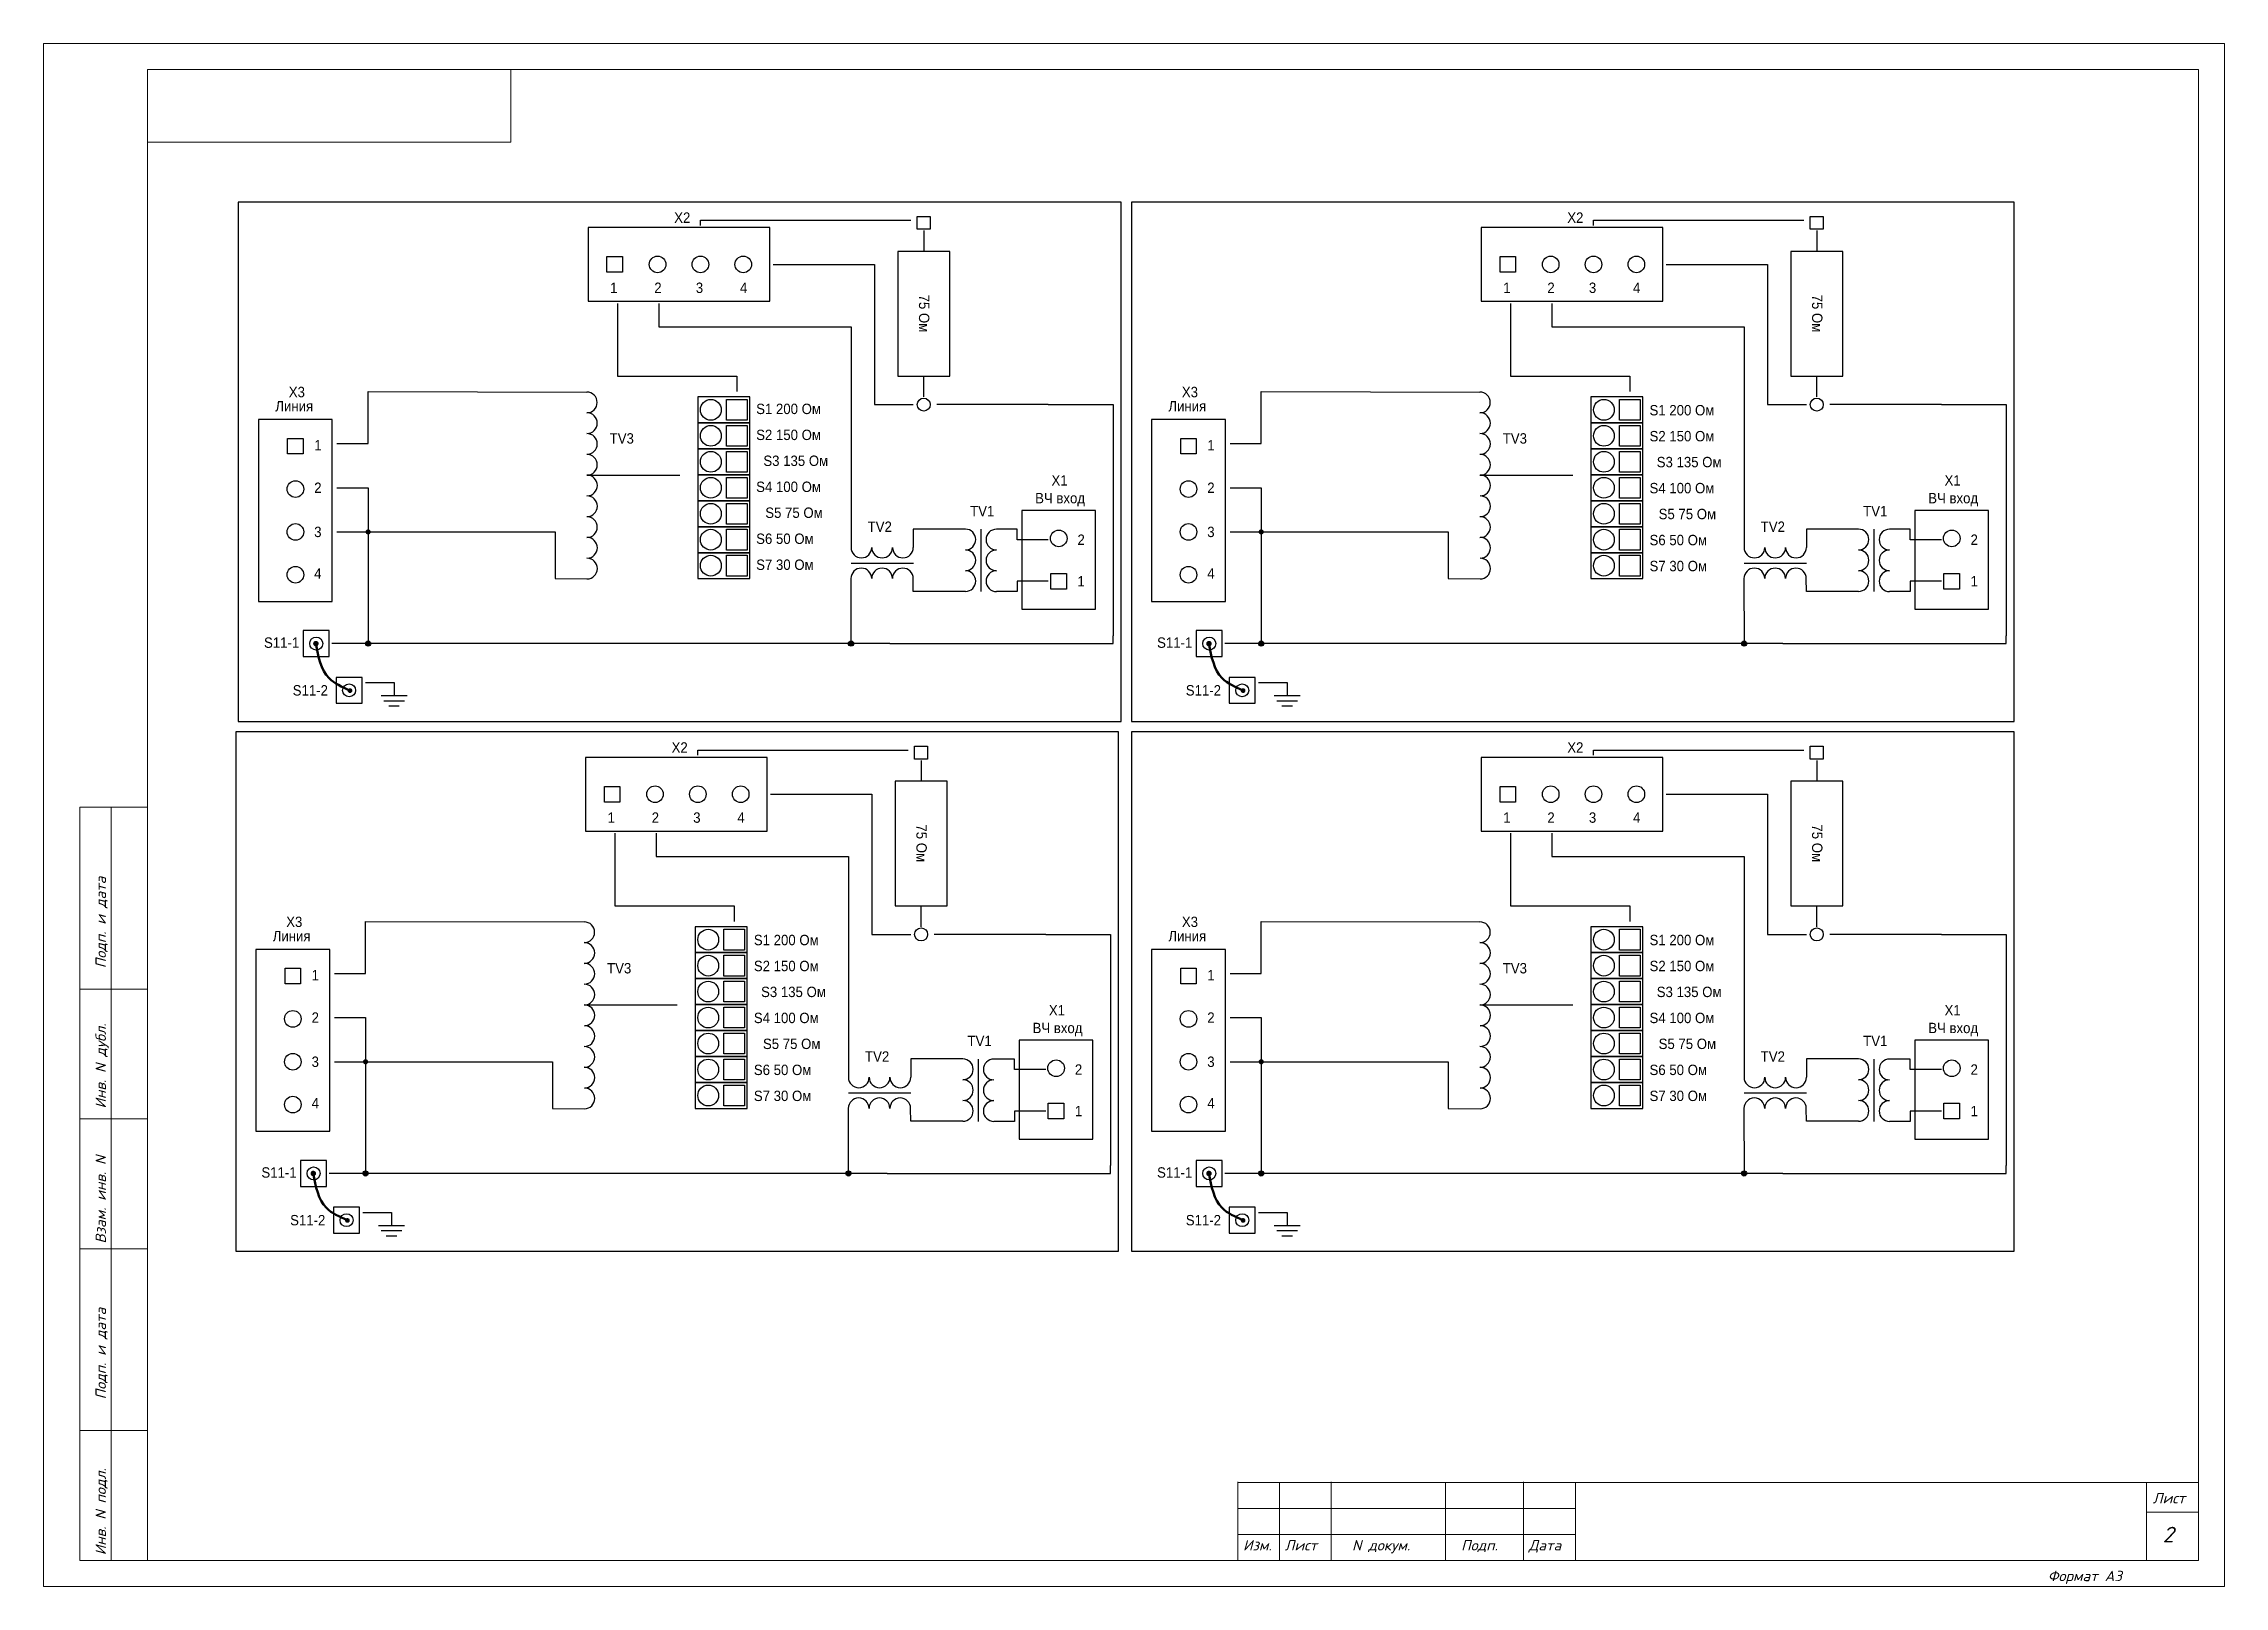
# Model space of a CAD drawing. Extents: x 25 to 880, y -342 to 670.
# Drawn here: x 460 to 880, y 9 to 306 of the extents above; entities that cross this region are included whole.
import ezdxf
from ezdxf.enums import TextEntityAlignment as Align

# ---------------------------------------------------------------- set-up
doc = ezdxf.new("R2010")
doc.units = 0
doc.header["$MEASUREMENT"] = 0
for name, color, linetype in [('BOARD', 7, 'Continuous'), ('PACKAGE_BOT', 7, 'Continuous'), ('PIN_BOT', 7, 'Continuous'), ('REFDES_BOT', 7, 'Continuous')]:
    doc.layers.add(name, color=color, linetype=linetype)
doc.layers.add('РАМКА', color=7, linetype='Continuous', lineweight=0)
doc.styles.add('ADRF1', font='romans', dxfattribs={"oblique": 15})

msp = doc.modelspace()

# ---------------------------------------------------------------- texts
at = {"layer": 'REFDES_BOT', "text_generation_flag": 6, "width": 0.95}
for s, rotation, p in [('X2', 180, (583, 271.5)), ('X2', 180, (755, 271.5)), ('1', 180, (569.8167, 258)), ('2', 180, (578.3167, 258)), ('3', 180, (586.3167, 258)), ('4', 180, (594.8167, 258)), ('75 Ом', 90, (628.5868, 254.0548)), ('1', 180, (741.8167, 258)), ('2', 180, (750.3167, 258)), ('3', 180, (758.3167, 258)), ('4', 180, (766.8167, 258)), ('75 Ом', 90, (800.5868, 254.0548)), ('X3', 180, (508.7739, 237.9315)), ('X3', 180, (680.7739, 237.9315)), ('Линия', 180, (508.267, 235.1939)), ('Линия', 180, (680.267, 235.1939)), ('TV3', 180, (571.35, 229)), ('TV3', 180, (743.35, 229)), ('1', 180, (512.8261, 227.6779)), ('1', 180, (684.8261, 227.6779)), ('S3 135 Ом', 180, (604.8598, 224.697)), ('X1', 180, (655.6595, 220.9124)), ('S3 135 Ом', 180, (776.9167, 224.4456)), ('X1', 180, (827.6595, 220.9124)), ('2', 180, (512.8167, 219.5)), ('ВЧ вход', 180, (655.7667, 217.5)), ('2', 180, (684.8167, 219.5)), ('ВЧ вход', 180, (827.7667, 217.5)), ('S5 75 Ом', 180, (604.5196, 214.697)), ('TV1', 180, (640.7667, 215)), ('S5 75 Ом', 180, (776.5765, 214.4456)), ('TV1', 180, (812.7667, 215)), ('3', 180, (512.8167, 211)), ('TV2', 180, (621.0333, 212)), ('2', 180, (659.8167, 209.5)), ('3', 180, (684.8167, 211)), ('TV2', 180, (793.0333, 212)), ('2', 180, (831.8167, 209.5)), ('4', 180, (512.8167, 203)), ('1', 180, (659.8167, 201.5)), ('4', 180, (684.8167, 203)), ('1', 180, (831.8167, 201.5)), ('S11-1', 180, (505.838, 189.6825)), ('S11-1', 180, (677.838, 189.6825)), ('S11-2', 180, (511.366, 180.5)), ('S11-2', 180, (683.366, 180.5)), ('X2', 180, (582.5, 169.5)), ('X2', 180, (755, 169.5)), ('1', 180, (569.3167, 156)), ('2', 180, (577.8167, 156)), ('3', 180, (585.8167, 156)), ('4', 180, (594.3167, 156)), ('75 Ом', 90, (628.0868, 152.0548)), ('1', 180, (741.8167, 156)), ('2', 180, (750.3167, 156)), ('3', 180, (758.3167, 156)), ('4', 180, (766.8167, 156)), ('75 Ом', 90, (800.5868, 152.0548)), ('Линия', 180, (507.767, 133.1939)), ('X3', 180, (508.2739, 135.9315)), ('Линия', 180, (680.267, 133.1939)), ('X3', 180, (680.7739, 135.9315)), ('1', 180, (512.3261, 125.6779)), ('TV3', 180, (570.85, 127)), ('1', 180, (684.8261, 125.6779)), ('TV3', 180, (743.35, 127)), ('S3 135 Ом', 180, (604.4167, 122.4456)), ('S3 135 Ом', 180, (776.9167, 122.4456)), ('2', 180, (512.3167, 117.5)), ('X1', 180, (655.1595, 118.9124)), ('2', 180, (684.8167, 117.5)), ('X1', 180, (827.6595, 118.9124)), ('S5 75 Ом', 180, (604.0765, 112.4456)), ('TV1', 180, (640.2667, 113)), ('ВЧ вход', 180, (655.2667, 115.5)), ('S5 75 Ом', 180, (776.5765, 112.4456)), ('TV1', 180, (812.7667, 113)), ('ВЧ вход', 180, (827.7667, 115.5)), ('3', 180, (512.3167, 109)), ('TV2', 180, (620.5333, 110)), ('2', 180, (659.3167, 107.5)), ('3', 180, (684.8167, 109)), ('TV2', 180, (793.0333, 110)), ('2', 180, (831.8167, 107.5)), ('4', 180, (512.3167, 101)), ('1', 180, (659.3167, 99.5)), ('4', 180, (684.8167, 101)), ('1', 180, (831.8167, 99.5)), ('S11-1', 180, (505.338, 87.6825)), ('S11-1', 180, (677.838, 87.6825)), ('S11-2', 180, (510.866, 78.5)), ('S11-2', 180, (683.366, 78.5))]:
    msp.add_text(s, height=2, rotation=rotation, dxfattribs=at).set_placement(p, align=Align.CENTER)
for s, p in [('S1 200 Ом', (597.2324, 234.0848)), ('S1 200 Ом', (769.2893, 233.8333)), ('S2 150 Ом', (597.2324, 229.0848)), ('S2 150 Ом', (769.2893, 228.8333)), ('S4 100 Ом', (597.2324, 219.0848)), ('S4 100 Ом', (769.2893, 218.8333)), ('S6 50 Ом', (597.2324, 209.0848)), ('S6 50 Ом', (769.2893, 208.8333)), ('S7 30 Ом', (597.2324, 204.0848)), ('S7 30 Ом', (769.2893, 203.8333)), ('S1 200 Ом', (596.7893, 131.8333)), ('S1 200 Ом', (769.2893, 131.8333)), ('S2 150 Ом', (596.7893, 126.8333)), ('S2 150 Ом', (769.2893, 126.8333)), ('S4 100 Ом', (596.7893, 116.8333)), ('S4 100 Ом', (769.2893, 116.8333)), ('S6 50 Ом', (596.7893, 106.8333)), ('S6 50 Ом', (769.2893, 106.8333)), ('S7 30 Ом', (596.7893, 101.8333)), ('S7 30 Ом', (769.2893, 101.8333))]:
    msp.add_text(s, height=2, rotation=180, dxfattribs=at).set_placement(p, align=Align.BOTTOM_LEFT)
at = {"layer": 'РАМКА', "style": 'ADRF1', "oblique": 15}
for s, p in [('Подп. и дата', (472, 128)), ('Инв. N дубл.', (472, 101)), ('Взам. инв. N', (472, 75)), ('Подп. и дата', (472, 45)), ('Инв. N подл.', (472, 15))]:
    msp.add_text(s, height=2, rotation=90, dxfattribs=at).set_placement(p)
for s, height, p in [('Лист', 2, (866.198, 24.9858)), ('Изм.', 2, (691, 15.9106)), ('Лист', 2, (699, 15.9106)), ('N докум.', 2, (712, 15.9106)), ('Подп.', 2, (733, 15.9106)), ('Дата', 2, (746, 15.9106)), ('2', 3, (868.1207, 17.4719)), ('Формат A3', 2, (846, 10))]:
    msp.add_text(s, height=height, dxfattribs=at).set_placement(p)

# ---------------------------------------------------------------- hatches: boundary and pattern name
at = {"layer": 'BOARD', "linetype": 'Continuous'}
h = msp.add_hatch(color=256, dxfattribs=at)
edge = h.paths.add_edge_path(flags=0)
edge.add_arc((522.5, 211.9924), 0.5, 0, 360)
h = msp.add_hatch(color=256, dxfattribs=at)
edge = h.paths.add_edge_path(flags=0)
edge.add_arc((694.5, 211.9924), 0.5, 0, 360)
h = msp.add_hatch(color=256, dxfattribs=at)
edge = h.paths.add_edge_path(flags=0)
edge.add_arc((512.4363, 190.4909), 0.537, 0, 360)
h = msp.add_hatch(color=256, dxfattribs=at)
edge = h.paths.add_edge_path(flags=0)
edge.add_arc((522.5, 190.5), 0.5, 0, 360)
h = msp.add_hatch(color=256, dxfattribs=at)
edge = h.paths.add_edge_path(flags=0)
edge.add_arc((615.5, 190.5), 0.5, 0, 360)
h = msp.add_hatch(color=256, dxfattribs=at)
edge = h.paths.add_edge_path(flags=0)
edge.add_arc((684.4363, 190.4909), 0.537, 0, 360)
h = msp.add_hatch(color=256, dxfattribs=at)
edge = h.paths.add_edge_path(flags=0)
edge.add_arc((694.5, 190.5), 0.5, 0, 360)
h = msp.add_hatch(color=256, dxfattribs=at)
edge = h.paths.add_edge_path(flags=0)
edge.add_arc((787.5, 190.5), 0.5, 0, 360)
h = msp.add_hatch(color=256, dxfattribs=at)
edge = h.paths.add_edge_path(flags=0)
edge.add_arc((519.0103, 181.4463), 0.463, 0, 360)
h = msp.add_hatch(color=256, dxfattribs=at)
edge = h.paths.add_edge_path(flags=0)
edge.add_arc((691.0103, 181.4463), 0.463, 0, 360)
h = msp.add_hatch(color=256, dxfattribs=at)
edge = h.paths.add_edge_path(flags=0)
edge.add_arc((522, 109.9924), 0.5, 0, 360)
h = msp.add_hatch(color=256, dxfattribs=at)
edge = h.paths.add_edge_path(flags=0)
edge.add_arc((694.5, 109.9924), 0.5, 0, 360)
h = msp.add_hatch(color=256, dxfattribs=at)
edge = h.paths.add_edge_path(flags=0)
edge.add_arc((511.9363, 88.4909), 0.537, 0, 360)
h = msp.add_hatch(color=256, dxfattribs=at)
edge = h.paths.add_edge_path(flags=0)
edge.add_arc((522, 88.5), 0.5, 0, 360)
h = msp.add_hatch(color=256, dxfattribs=at)
edge = h.paths.add_edge_path(flags=0)
edge.add_arc((615, 88.5), 0.5, 0, 360)
h = msp.add_hatch(color=256, dxfattribs=at)
edge = h.paths.add_edge_path(flags=0)
edge.add_arc((684.4363, 88.4909), 0.537, 0, 360)
h = msp.add_hatch(color=256, dxfattribs=at)
edge = h.paths.add_edge_path(flags=0)
edge.add_arc((694.5, 88.5), 0.5, 0, 360)
h = msp.add_hatch(color=256, dxfattribs=at)
edge = h.paths.add_edge_path(flags=0)
edge.add_arc((787.5, 88.5), 0.5, 0, 360)
h = msp.add_hatch(color=256, dxfattribs=at)
edge = h.paths.add_edge_path(flags=0)
edge.add_arc((518.5103, 79.4463), 0.463, 0, 360)
h = msp.add_hatch(color=256, dxfattribs=at)
edge = h.paths.add_edge_path(flags=0)
edge.add_arc((691.0103, 79.4463), 0.463, 0, 360)

# ---------------------------------------------------------------- linework, layer by layer
for p, q in [((586.5, 271), (586.5, 272)), ((586.5, 272), (627, 272)), ((629.5, 270), (629.5, 266)), ((758.5, 271), (758.5, 272)), ((758.5, 272), (799, 272)), ((801.5, 270), (801.5, 266)), ((600.5, 263.5), (620, 263.5)), ((620, 263.5), (620, 236.5)), ((772.5, 263.5), (792, 263.5)), ((792, 263.5), (792, 236.5)), ((570.5, 256), (570.5, 242)), ((578.5, 256), (578.5, 251.5)), ((742.5, 256), (742.5, 242)), ((750.5, 256), (750.5, 251.5)), ((578.5, 251.5), (615.5, 251.5)), ((615.5, 251.5), (615.4964, 209.0022)), ((750.5, 251.5), (787.5, 251.5)), ((787.5, 251.5), (787.4964, 209.0022)), ((570.5, 242), (593.5, 242)), ((593.5, 242), (593.5, 239)), ((629.5, 238), (629.5, 242)), ((742.5, 242), (765.5, 242)), ((765.5, 242), (765.5, 239)), ((801.5, 238), (801.5, 242)), ((522.5, 239), (564.6172, 238.9255)), ((522.5, 229), (522.5, 239)), ((620, 236.5), (627.5, 236.5)), ((653.5, 236.5), (632, 236.5)), ((648.5, 236.5), (648.5, 236.5)), ((648.5, 236.5), (648.5, 236.5)), ((653.5, 236.5), (666, 236.5)), ((666, 236.5), (666, 192)), ((694.5, 229), (694.5, 239)), ((694.5, 239), (736.6172, 238.9255)), ((792, 236.5), (799.5, 236.5)), ((825.5, 236.5), (804, 236.5)), ((820.5, 236.5), (820.5, 236.5)), ((820.5, 236.5), (820.5, 236.5)), ((825.5, 236.5), (838, 236.5)), ((838, 236.5), (838, 192)), ((516.5, 229), (522.5, 229)), ((688.5, 229), (694.5, 229)), ((564.6327, 222.9255), (582.5, 222.9255)), ((736.6327, 222.9255), (754.5, 222.9255)), ((516.5, 220.5), (522.5, 220.5)), ((522.5, 220.5), (522.5, 190.5)), ((688.5, 220.5), (694.5, 220.5)), ((694.5, 220.5), (694.5, 190.5)), ((516.5, 212), (522.5, 212)), ((522.5, 212), (558.5, 212)), ((558.5, 212), (558.5, 203)), ((627.5, 212.5358), (627.4964, 209.0022)), ((635, 212.5358), (627.5, 212.5358)), ((637.5228, 212.5358), (635, 212.5358)), ((640.5, 212.5), (640.5, 200.5)), ((647.5, 212.5), (643.5058, 212.5184)), ((647.5, 210.5), (647.5, 212.5)), ((653.5, 210.5), (647.5, 210.5)), ((688.5, 212), (694.5, 212)), ((694.5, 212), (730.5, 212)), ((730.5, 212), (730.5, 203)), ((799.5, 212.5358), (799.4964, 209.0022)), ((807, 212.5358), (799.5, 212.5358)), ((809.5228, 212.5358), (807, 212.5358)), ((812.5, 212.5), (812.5, 200.5)), ((819.5, 212.5), (815.5058, 212.5184)), ((819.5, 210.5), (819.5, 212.5)), ((825.5, 210.5), (819.5, 210.5)), ((615.5148, 205.9964), (627.5148, 205.9964)), ((787.5148, 205.9964), (799.5148, 205.9964)), ((558.5, 203), (564.6481, 202.9361)), ((615.479, 203.0192), (615.4819, 190.5)), ((627.5, 200.5358), (627.479, 203.0192)), ((647.5, 202.5), (647.5, 200.5)), ((653.5, 202.5), (647.5, 202.5)), ((730.5, 203), (736.6481, 202.9361)), ((787.479, 203.0192), (787.4819, 190.5)), ((799.5, 200.5358), (799.479, 203.0192)), ((825.5, 202.5), (819.5, 202.5)), ((819.5, 202.5), (819.5, 200.5)), ((635, 200.5358), (627.5, 200.5358)), ((637.5228, 200.5358), (635, 200.5358)), ((647.5, 200.5), (643.5058, 200.5184)), ((807, 200.5358), (799.5, 200.5358)), ((809.5228, 200.5358), (807, 200.5358)), ((819.5, 200.5), (815.5058, 200.5184)), ((622.9817, 190.5), (515.5, 190.5)), ((622.9817, 190.5), (666, 190.5)), ((666, 190.5), (666, 192)), ((666, 190.5), (666, 190.5)), ((794.9817, 190.5), (687.5, 190.5)), ((794.9817, 190.5), (838, 190.5)), ((838, 190.5), (838, 192)), ((838, 190.5), (838, 190.5)), ((522, 183), (527.5, 183)), ((527.5, 183), (527.5, 180.5)), ((694, 183), (699.5, 183)), ((699.5, 183), (699.5, 180.5)), ((525, 180.5), (530, 180.5)), ((525.5, 179.5), (529.5, 179.5)), ((526.5, 178.5), (528.5, 178.5)), ((697, 180.5), (702, 180.5)), ((697.5, 179.5), (701.5, 179.5)), ((698.5, 178.5), (700.5, 178.5)), ((586, 169), (586, 170)), ((586, 170), (626.5, 170)), ((629, 168), (629, 164)), ((758.5, 169), (758.5, 170)), ((758.5, 170), (799, 170)), ((801.5, 168), (801.5, 164)), ((600, 161.5), (619.5, 161.5)), ((619.5, 161.5), (619.5, 134.5)), ((772.5, 161.5), (792, 161.5)), ((792, 161.5), (792, 134.5)), ((570, 154), (570, 140)), ((578, 154), (578, 149.5)), ((742.5, 154), (742.5, 140)), ((750.5, 154), (750.5, 149.5)), ((578, 149.5), (615, 149.5)), ((615, 149.5), (614.9964, 107.0022)), ((750.5, 149.5), (787.5, 149.5)), ((787.5, 149.5), (787.4964, 107.0022)), ((570, 140), (593, 140)), ((593, 140), (593, 137)), ((629, 136), (629, 140)), ((742.5, 140), (765.5, 140)), ((765.5, 140), (765.5, 137)), ((801.5, 136), (801.5, 140)), ((522, 127), (522, 137)), ((522, 137), (564.1172, 136.9255)), ((619.5, 134.5), (627, 134.5)), ((653, 134.5), (631.5, 134.5)), ((648, 134.5), (648, 134.5)), ((648, 134.5), (648, 134.5)), ((653, 134.5), (665.5, 134.5)), ((665.5, 134.5), (665.5, 90)), ((694.5, 127), (694.5, 137)), ((694.5, 137), (736.6172, 136.9255)), ((792, 134.5), (799.5, 134.5)), ((825.5, 134.5), (804, 134.5)), ((820.5, 134.5), (820.5, 134.5)), ((820.5, 134.5), (820.5, 134.5)), ((825.5, 134.5), (838, 134.5)), ((838, 134.5), (838, 90)), ((516, 127), (522, 127)), ((688.5, 127), (694.5, 127)), ((516, 118.5), (522, 118.5)), ((522, 118.5), (522, 88.5)), ((564.1327, 120.9255), (582, 120.9255)), ((688.5, 118.5), (694.5, 118.5)), ((694.5, 118.5), (694.5, 88.5)), ((736.6327, 120.9255), (754.5, 120.9255)), ((516, 110), (522, 110)), ((522, 110), (558, 110)), ((558, 110), (558, 101)), ((627, 110.5358), (626.9964, 107.0022)), ((634.5, 110.5358), (627, 110.5358)), ((637.0228, 110.5358), (634.5, 110.5358)), ((640, 110.5), (640, 98.5)), ((647, 110.5), (643.0058, 110.5184)), ((647, 108.5), (647, 110.5)), ((688.5, 110), (694.5, 110)), ((694.5, 110), (730.5, 110)), ((730.5, 110), (730.5, 101)), ((799.5, 110.5358), (799.4964, 107.0022)), ((807, 110.5358), (799.5, 110.5358)), ((809.5228, 110.5358), (807, 110.5358)), ((812.5, 110.5), (812.5, 98.5)), ((819.5, 110.5), (815.5058, 110.5184)), ((819.5, 108.5), (819.5, 110.5)), ((653, 108.5), (647, 108.5)), ((825.5, 108.5), (819.5, 108.5)), ((558, 101), (564.1481, 100.9361)), ((614.979, 101.0192), (614.9819, 88.5)), ((615.0148, 103.9964), (627.0148, 103.9964)), ((627, 98.5358), (626.979, 101.0192)), ((730.5, 101), (736.6481, 100.9361)), ((787.479, 101.0192), (787.4819, 88.5)), ((787.5148, 103.9964), (799.5148, 103.9964)), ((799.5, 98.5358), (799.479, 101.0192)), ((634.5, 98.5358), (627, 98.5358)), ((637.0228, 98.5358), (634.5, 98.5358)), ((647, 98.5), (643.0058, 98.5184)), ((653, 100.5), (647, 100.5)), ((647, 100.5), (647, 98.5)), ((807, 98.5358), (799.5, 98.5358)), ((809.5228, 98.5358), (807, 98.5358)), ((819.5, 98.5), (815.5058, 98.5184)), ((825.5, 100.5), (819.5, 100.5)), ((819.5, 100.5), (819.5, 98.5)), ((622.4817, 88.5), (515, 88.5)), ((622.4817, 88.5), (665.5, 88.5)), ((665.5, 88.5), (665.5, 90)), ((665.5, 88.5), (665.5, 88.5)), ((794.9817, 88.5), (687.5, 88.5)), ((794.9817, 88.5), (838, 88.5)), ((838, 88.5), (838, 90)), ((838, 88.5), (838, 88.5)), ((521.5, 81), (527, 81)), ((527, 81), (527, 78.5)), ((694, 81), (699.5, 81)), ((699.5, 81), (699.5, 78.5)), ((524.5, 78.5), (529.5, 78.5)), ((525, 77.5), (529, 77.5)), ((526, 76.5), (528, 76.5)), ((697, 78.5), (702, 78.5)), ((697.5, 77.5), (701.5, 77.5)), ((698.5, 76.5), (700.5, 76.5))]:
    msp.add_line(p, q, dxfattribs=at)
at = {"layer": 'BOARD'}
for points in [[(667.5, 175.5), (667.5, 275.5), (497.5, 275.5), (497.5, 175.5)], [(839.5, 175.5), (839.5, 275.5), (669.5, 275.5), (669.5, 175.5)], [(667, 73.5), (667, 173.5), (497, 173.5), (497, 73.5)], [(839.5, 73.5), (839.5, 173.5), (669.5, 173.5), (669.5, 73.5)]]:
    msp.add_lwpolyline(points, close=True, dxfattribs=at)
at = {"layer": 'BOARD', "linetype": 'Continuous'}
for centre in [(522.5, 190.5), (615.5, 190.5), (694.5, 190.5), (787.5, 190.5), (522, 88.5), (615, 88.5), (694.5, 88.5), (787.5, 88.5)]:
    msp.add_circle(centre, 0.5, dxfattribs=at)
for centre, start, end in [((564.6172, 236.9255), 270, 90), ((736.6172, 236.9255), 270, 90), ((564.6327, 232.9361), 270, 90), ((736.6327, 232.9361), 270, 90), ((564.6327, 228.9361), 270, 90), ((564.6327, 224.9255), 270, 90), ((736.6327, 228.9361), 270, 90), ((736.6327, 224.9255), 270, 90), ((564.6481, 220.9361), 270, 90), ((736.6481, 220.9361), 270, 90), ((564.6481, 216.9361), 270, 90), ((736.6481, 216.9361), 270, 90), ((564.6327, 212.9255), 270, 90), ((736.6327, 212.9255), 270, 90), ((564.6481, 208.9361), 270, 90), ((637.5228, 210.5358), 270, 90), ((643.5058, 210.5184), 90, 270), ((736.6481, 208.9361), 270, 90), ((809.5228, 210.5358), 270, 90), ((815.5058, 210.5184), 90, 270), ((564.6481, 204.9361), 270, 90), ((617.4964, 209.0022), 180, 0), ((621.4964, 209.0022), 180, 0), ((625.4964, 209.0022), 180, 0), ((637.5228, 206.5358), 270, 90), ((643.5058, 206.5184), 90, 270), ((736.6481, 204.9361), 270, 90), ((789.4964, 209.0022), 180, 0), ((793.4964, 209.0022), 180, 0), ((797.4964, 209.0022), 180, 0), ((809.5228, 206.5358), 270, 90), ((815.5058, 206.5184), 90, 270), ((617.479, 203.0192), 0, 180), ((621.479, 203.0192), 0, 180), ((625.479, 203.0192), 0, 180), ((637.5228, 202.5358), 270, 90), ((643.5058, 202.5184), 90, 270), ((789.479, 203.0192), 0, 180), ((793.479, 203.0192), 0, 180), ((797.479, 203.0192), 0, 180), ((809.5228, 202.5358), 270, 90), ((815.5058, 202.5184), 90, 270), ((564.1172, 134.9255), 270, 90), ((736.6172, 134.9255), 270, 90), ((564.1327, 130.9361), 270, 90), ((736.6327, 130.9361), 270, 90), ((564.1327, 126.9361), 270, 90), ((736.6327, 126.9361), 270, 90), ((564.1327, 122.9255), 270, 90), ((736.6327, 122.9255), 270, 90), ((564.1481, 118.9361), 270, 90), ((736.6481, 118.9361), 270, 90), ((564.1481, 114.9361), 270, 90), ((736.6481, 114.9361), 270, 90), ((564.1327, 110.9255), 270, 90), ((637.0228, 108.5358), 270, 90), ((643.0058, 108.5184), 90, 270), ((736.6327, 110.9255), 270, 90), ((809.5228, 108.5358), 270, 90), ((815.5058, 108.5184), 90, 270), ((564.1481, 106.9361), 270, 90), ((616.9964, 107.0022), 180, 0), ((620.9964, 107.0022), 180, 0), ((624.9964, 107.0022), 180, 0), ((637.0228, 104.5358), 270, 90), ((643.0058, 104.5184), 90, 270), ((736.6481, 106.9361), 270, 90), ((789.4964, 107.0022), 180, 0), ((793.4964, 107.0022), 180, 0), ((797.4964, 107.0022), 180, 0), ((809.5228, 104.5358), 270, 90), ((815.5058, 104.5184), 90, 270), ((564.1481, 102.9361), 270, 90), ((616.979, 101.0192), 0, 180), ((620.979, 101.0192), 0, 180), ((624.979, 101.0192), 0, 180), ((637.0228, 100.5358), 270, 90), ((643.0058, 100.5184), 90, 270), ((736.6481, 102.9361), 270, 90), ((789.479, 101.0192), 0, 180), ((793.479, 101.0192), 0, 180), ((797.479, 101.0192), 0, 180), ((809.5228, 100.5358), 270, 90), ((815.5058, 100.5184), 90, 270)]:
    msp.add_arc(centre, 2, start, end, dxfattribs=at)
at = {"layer": 'PACKAGE_BOT'}
for points in [[(599.875, 256.4), (599.875, 270.6), (564.875, 270.6), (564.875, 256.4)], [(771.875, 256.4), (771.875, 270.6), (736.875, 270.6), (736.875, 256.4)], [(624.5, 266), (624.5, 242), (634.5, 242), (634.5, 266)], [(796.5, 266), (796.5, 242), (806.5, 242), (806.5, 266)], [(586, 238), (586, 233), (596, 233), (596, 238)], [(758, 238), (758, 233), (768, 233), (768, 238)], [(501.4, 198.625), (515.6, 198.625), (515.6, 233.625), (501.4, 233.625)], [(586, 233), (586, 228), (596, 228), (596, 233)], [(673.4, 198.625), (687.6, 198.625), (687.6, 233.625), (673.4, 233.625)], [(758, 233), (758, 228), (768, 228), (768, 233)], [(586, 228), (586, 223), (596, 223), (596, 228)], [(758, 228), (758, 223), (768, 223), (768, 228)], [(586, 223), (586, 218), (596, 218), (596, 223)], [(758, 223), (758, 218), (768, 218), (768, 223)], [(586, 218), (586, 213), (596, 213), (596, 218)], [(662.6, 216.125), (648.4, 216.125), (648.4, 197.125), (662.6, 197.125)], [(758, 218), (758, 213), (768, 213), (768, 218)], [(834.6, 216.125), (820.4, 216.125), (820.4, 197.125), (834.6, 197.125)], [(586, 213), (586, 208), (596, 208), (596, 213)], [(758, 213), (758, 208), (768, 208), (768, 213)], [(586, 208), (586, 203), (596, 203), (596, 208)], [(758, 208), (758, 203), (768, 203), (768, 208)], [(510, 188), (515, 188), (515, 193), (510, 193)], [(682, 188), (687, 188), (687, 193), (682, 193)], [(516.3429, 179), (521.3429, 179), (521.3429, 184), (516.3429, 184)], [(688.3429, 179), (693.3429, 179), (693.3429, 184), (688.3429, 184)], [(599.375, 154.4), (599.375, 168.6), (564.375, 168.6), (564.375, 154.4)], [(771.875, 154.4), (771.875, 168.6), (736.875, 168.6), (736.875, 154.4)], [(624, 164), (624, 140), (634, 140), (634, 164)], [(796.5, 164), (796.5, 140), (806.5, 140), (806.5, 164)], [(585.5, 136), (585.5, 131), (595.5, 131), (595.5, 136)], [(758, 136), (758, 131), (768, 131), (768, 136)], [(500.9, 96.625), (515.1, 96.625), (515.1, 131.625), (500.9, 131.625)], [(585.5, 131), (585.5, 126), (595.5, 126), (595.5, 131)], [(673.4, 96.625), (687.6, 96.625), (687.6, 131.625), (673.4, 131.625)], [(758, 131), (758, 126), (768, 126), (768, 131)], [(585.5, 126), (585.5, 121), (595.5, 121), (595.5, 126)], [(758, 126), (758, 121), (768, 121), (768, 126)], [(585.5, 121), (585.5, 116), (595.5, 116), (595.5, 121)], [(758, 121), (758, 116), (768, 116), (768, 121)], [(585.5, 116), (585.5, 111), (595.5, 111), (595.5, 116)], [(662.1, 114.125), (647.9, 114.125), (647.9, 95.125), (662.1, 95.125)], [(758, 116), (758, 111), (768, 111), (768, 116)], [(834.6, 114.125), (820.4, 114.125), (820.4, 95.125), (834.6, 95.125)], [(585.5, 111), (585.5, 106), (595.5, 106), (595.5, 111)], [(758, 111), (758, 106), (768, 106), (768, 111)], [(585.5, 106), (585.5, 101), (595.5, 101), (595.5, 106)], [(758, 106), (758, 101), (768, 101), (768, 106)], [(509.5, 86), (514.5, 86), (514.5, 91), (509.5, 91)], [(682, 86), (687, 86), (687, 91), (682, 91)], [(515.8429, 77), (520.8429, 77), (520.8429, 82), (515.8429, 82)], [(688.3429, 77), (693.3429, 77), (693.3429, 82), (688.3429, 82)]]:
    msp.add_lwpolyline(points, close=True, dxfattribs=at)
at = {"layer": 'PIN_BOT'}
for points in [[(628.25, 272.75), (630.75, 272.75), (630.75, 270.25), (628.25, 270.25)], [(800.25, 272.75), (802.75, 272.75), (802.75, 270.25), (800.25, 270.25)], [(571.5, 262), (568.5, 262), (568.5, 265), (571.5, 265)], [(743.5, 262), (740.5, 262), (740.5, 265), (743.5, 265)], [(591.5, 237.5), (595.5, 237.5), (595.5, 233.5), (591.5, 233.5)], [(763.5, 237.5), (767.5, 237.5), (767.5, 233.5), (763.5, 233.5)], [(591.5, 232.5), (595.5, 232.5), (595.5, 228.5), (591.5, 228.5)], [(763.5, 232.5), (767.5, 232.5), (767.5, 228.5), (763.5, 228.5)], [(507, 227), (507, 230), (510, 230), (510, 227)], [(591.5, 227.5), (595.5, 227.5), (595.5, 223.5), (591.5, 223.5)], [(679, 227), (679, 230), (682, 230), (682, 227)], [(763.5, 227.5), (767.5, 227.5), (767.5, 223.5), (763.5, 223.5)], [(591.5, 222.5), (595.5, 222.5), (595.5, 218.5), (591.5, 218.5)], [(763.5, 222.5), (767.5, 222.5), (767.5, 218.5), (763.5, 218.5)], [(591.5, 217.5), (595.5, 217.5), (595.5, 213.5), (591.5, 213.5)], [(763.5, 217.5), (767.5, 217.5), (767.5, 213.5), (763.5, 213.5)], [(591.5, 212.5), (595.5, 212.5), (595.5, 208.5), (591.5, 208.5)], [(763.5, 212.5), (767.5, 212.5), (767.5, 208.5), (763.5, 208.5)], [(591.5, 207.5), (595.5, 207.5), (595.5, 203.5), (591.5, 203.5)], [(763.5, 207.5), (767.5, 207.5), (767.5, 203.5), (763.5, 203.5)], [(657, 204), (657, 201), (654, 201), (654, 204)], [(829, 204), (829, 201), (826, 201), (826, 204)], [(627.75, 170.75), (630.25, 170.75), (630.25, 168.25), (627.75, 168.25)], [(800.25, 170.75), (802.75, 170.75), (802.75, 168.25), (800.25, 168.25)], [(571, 160), (568, 160), (568, 163), (571, 163)], [(743.5, 160), (740.5, 160), (740.5, 163), (743.5, 163)], [(591, 135.5), (595, 135.5), (595, 131.5), (591, 131.5)], [(763.5, 135.5), (767.5, 135.5), (767.5, 131.5), (763.5, 131.5)], [(591, 130.5), (595, 130.5), (595, 126.5), (591, 126.5)], [(763.5, 130.5), (767.5, 130.5), (767.5, 126.5), (763.5, 126.5)], [(506.5, 125), (506.5, 128), (509.5, 128), (509.5, 125)], [(679, 125), (679, 128), (682, 128), (682, 125)], [(591, 125.5), (595, 125.5), (595, 121.5), (591, 121.5)], [(763.5, 125.5), (767.5, 125.5), (767.5, 121.5), (763.5, 121.5)], [(591, 120.5), (595, 120.5), (595, 116.5), (591, 116.5)], [(763.5, 120.5), (767.5, 120.5), (767.5, 116.5), (763.5, 116.5)], [(591, 115.5), (595, 115.5), (595, 111.5), (591, 111.5)], [(763.5, 115.5), (767.5, 115.5), (767.5, 111.5), (763.5, 111.5)], [(591, 110.5), (595, 110.5), (595, 106.5), (591, 106.5)], [(763.5, 110.5), (767.5, 110.5), (767.5, 106.5), (763.5, 106.5)], [(591, 105.5), (595, 105.5), (595, 101.5), (591, 101.5)], [(763.5, 105.5), (767.5, 105.5), (767.5, 101.5), (763.5, 101.5)], [(656.5, 102), (656.5, 99), (653.5, 99), (653.5, 102)], [(829, 102), (829, 99), (826, 99), (826, 102)]]:
    msp.add_lwpolyline(points, close=True, dxfattribs=at)
for centre, radius in [((578.25, 263.5), 1.6), ((586.5, 263.5), 1.6), ((594.75, 263.5), 1.6), ((750.25, 263.5), 1.6), ((758.5, 263.5), 1.6), ((766.75, 263.5), 1.6), ((588.5, 235.5), 2), ((629.5, 236.5), 1.25), ((760.5, 235.5), 2), ((801.5, 236.5), 1.25), ((588.5, 230.5), 2), ((760.5, 230.5), 2), ((588.5, 225.5), 2), ((760.5, 225.5), 2), ((508.5, 220.25), 1.6), ((588.5, 220.5), 2), ((680.5, 220.25), 1.6), ((760.5, 220.5), 2), ((588.5, 215.5), 2), ((760.5, 215.5), 2), ((508.5, 212), 1.6), ((588.5, 210.5), 2), ((655.5, 210.75), 1.6), ((680.5, 212), 1.6), ((760.5, 210.5), 2), ((827.5, 210.75), 1.6), ((588.5, 205.5), 2), ((760.5, 205.5), 2), ((508.5, 203.75), 1.6), ((680.5, 203.75), 1.6), ((512.5, 190.5), 1.25), ((684.5, 190.5), 1.25), ((518.8429, 181.5), 1.25), ((690.8429, 181.5), 1.25), ((577.75, 161.5), 1.6), ((586, 161.5), 1.6), ((594.25, 161.5), 1.6), ((750.25, 161.5), 1.6), ((758.5, 161.5), 1.6), ((766.75, 161.5), 1.6), ((588, 133.5), 2), ((629, 134.5), 1.25), ((760.5, 133.5), 2), ((801.5, 134.5), 1.25), ((588, 128.5), 2), ((760.5, 128.5), 2), ((588, 123.5), 2), ((760.5, 123.5), 2), ((508, 118.25), 1.6), ((588, 118.5), 2), ((680.5, 118.25), 1.6), ((760.5, 118.5), 2), ((588, 113.5), 2), ((760.5, 113.5), 2), ((508, 110), 1.6), ((588, 108.5), 2), ((655, 108.75), 1.6), ((680.5, 110), 1.6), ((760.5, 108.5), 2), ((827.5, 108.75), 1.6), ((588, 103.5), 2), ((760.5, 103.5), 2), ((508, 101.75), 1.6), ((680.5, 101.75), 1.6), ((512, 88.5), 1.25), ((684.5, 88.5), 1.25), ((518.3429, 79.5), 1.25), ((690.8429, 79.5), 1.25)]:
    msp.add_circle(centre, radius, dxfattribs=at)
at = {"layer": 'PIN_BOT', "linetype": 'ByBlock', "lineweight": 50}
for points in [[(518.9733, 181.4989), (514.9733, 183.8504), (512.406, 190.5017)], [(690.9733, 181.4989), (686.9733, 183.8504), (684.406, 190.5017)], [(518.4733, 79.4989), (514.4733, 81.8504), (511.906, 88.5017)], [(690.9733, 79.4989), (686.9733, 81.8504), (684.406, 88.5017)]]:
    msp.add_spline(points, degree=3, dxfattribs=at)
at = {"layer": 'РАМКА'}
for p, q in [((460, 306), (460, 9)), ((880, 306), (460, 306)), ((880, 9), (880, 306)), ((480, 301), (875, 301)), ((480, 14), (480, 301)), ((550, 287), (550, 301)), ((875, 301), (875, 14)), ((480, 287), (550, 287)), ((467, 14), (467, 159)), ((480, 159), (467, 159)), ((473, 14), (473, 159)), ((480, 124), (467, 124)), ((480, 99), (467, 99)), ((480, 74), (467, 74)), ((480, 39), (467, 39)), ((690, 29.1277), (690, 14)), ((690, 29), (875, 29)), ((698, 29.0414), (698, 14.1083)), ((708, 29.1277), (708, 14)), ((730, 28.9551), (730, 14)), ((745, 29.1277), (745, 14)), ((755, 29.0414), (755, 14)), ((865.0023, 29.002), (865.0023, 14)), ((690, 24), (755, 24)), ((864.9638, 23.2789), (875, 23.2789)), ((690, 19), (755, 19)), ((480, 14), (467, 14)), ((875, 14), (480, 14)), ((460, 9), (880, 9))]:
    msp.add_line(p, q, dxfattribs=at)

msp.set_redraw_order([(e.dxf.handle, doc.entitydb.next_handle()) for e in msp.query("TEXT MTEXT ATTDEF DIMENSION ARC_DIMENSION")])  # texts and dimensions are drawn at this point

doc.saveas('drawing.dxf')
